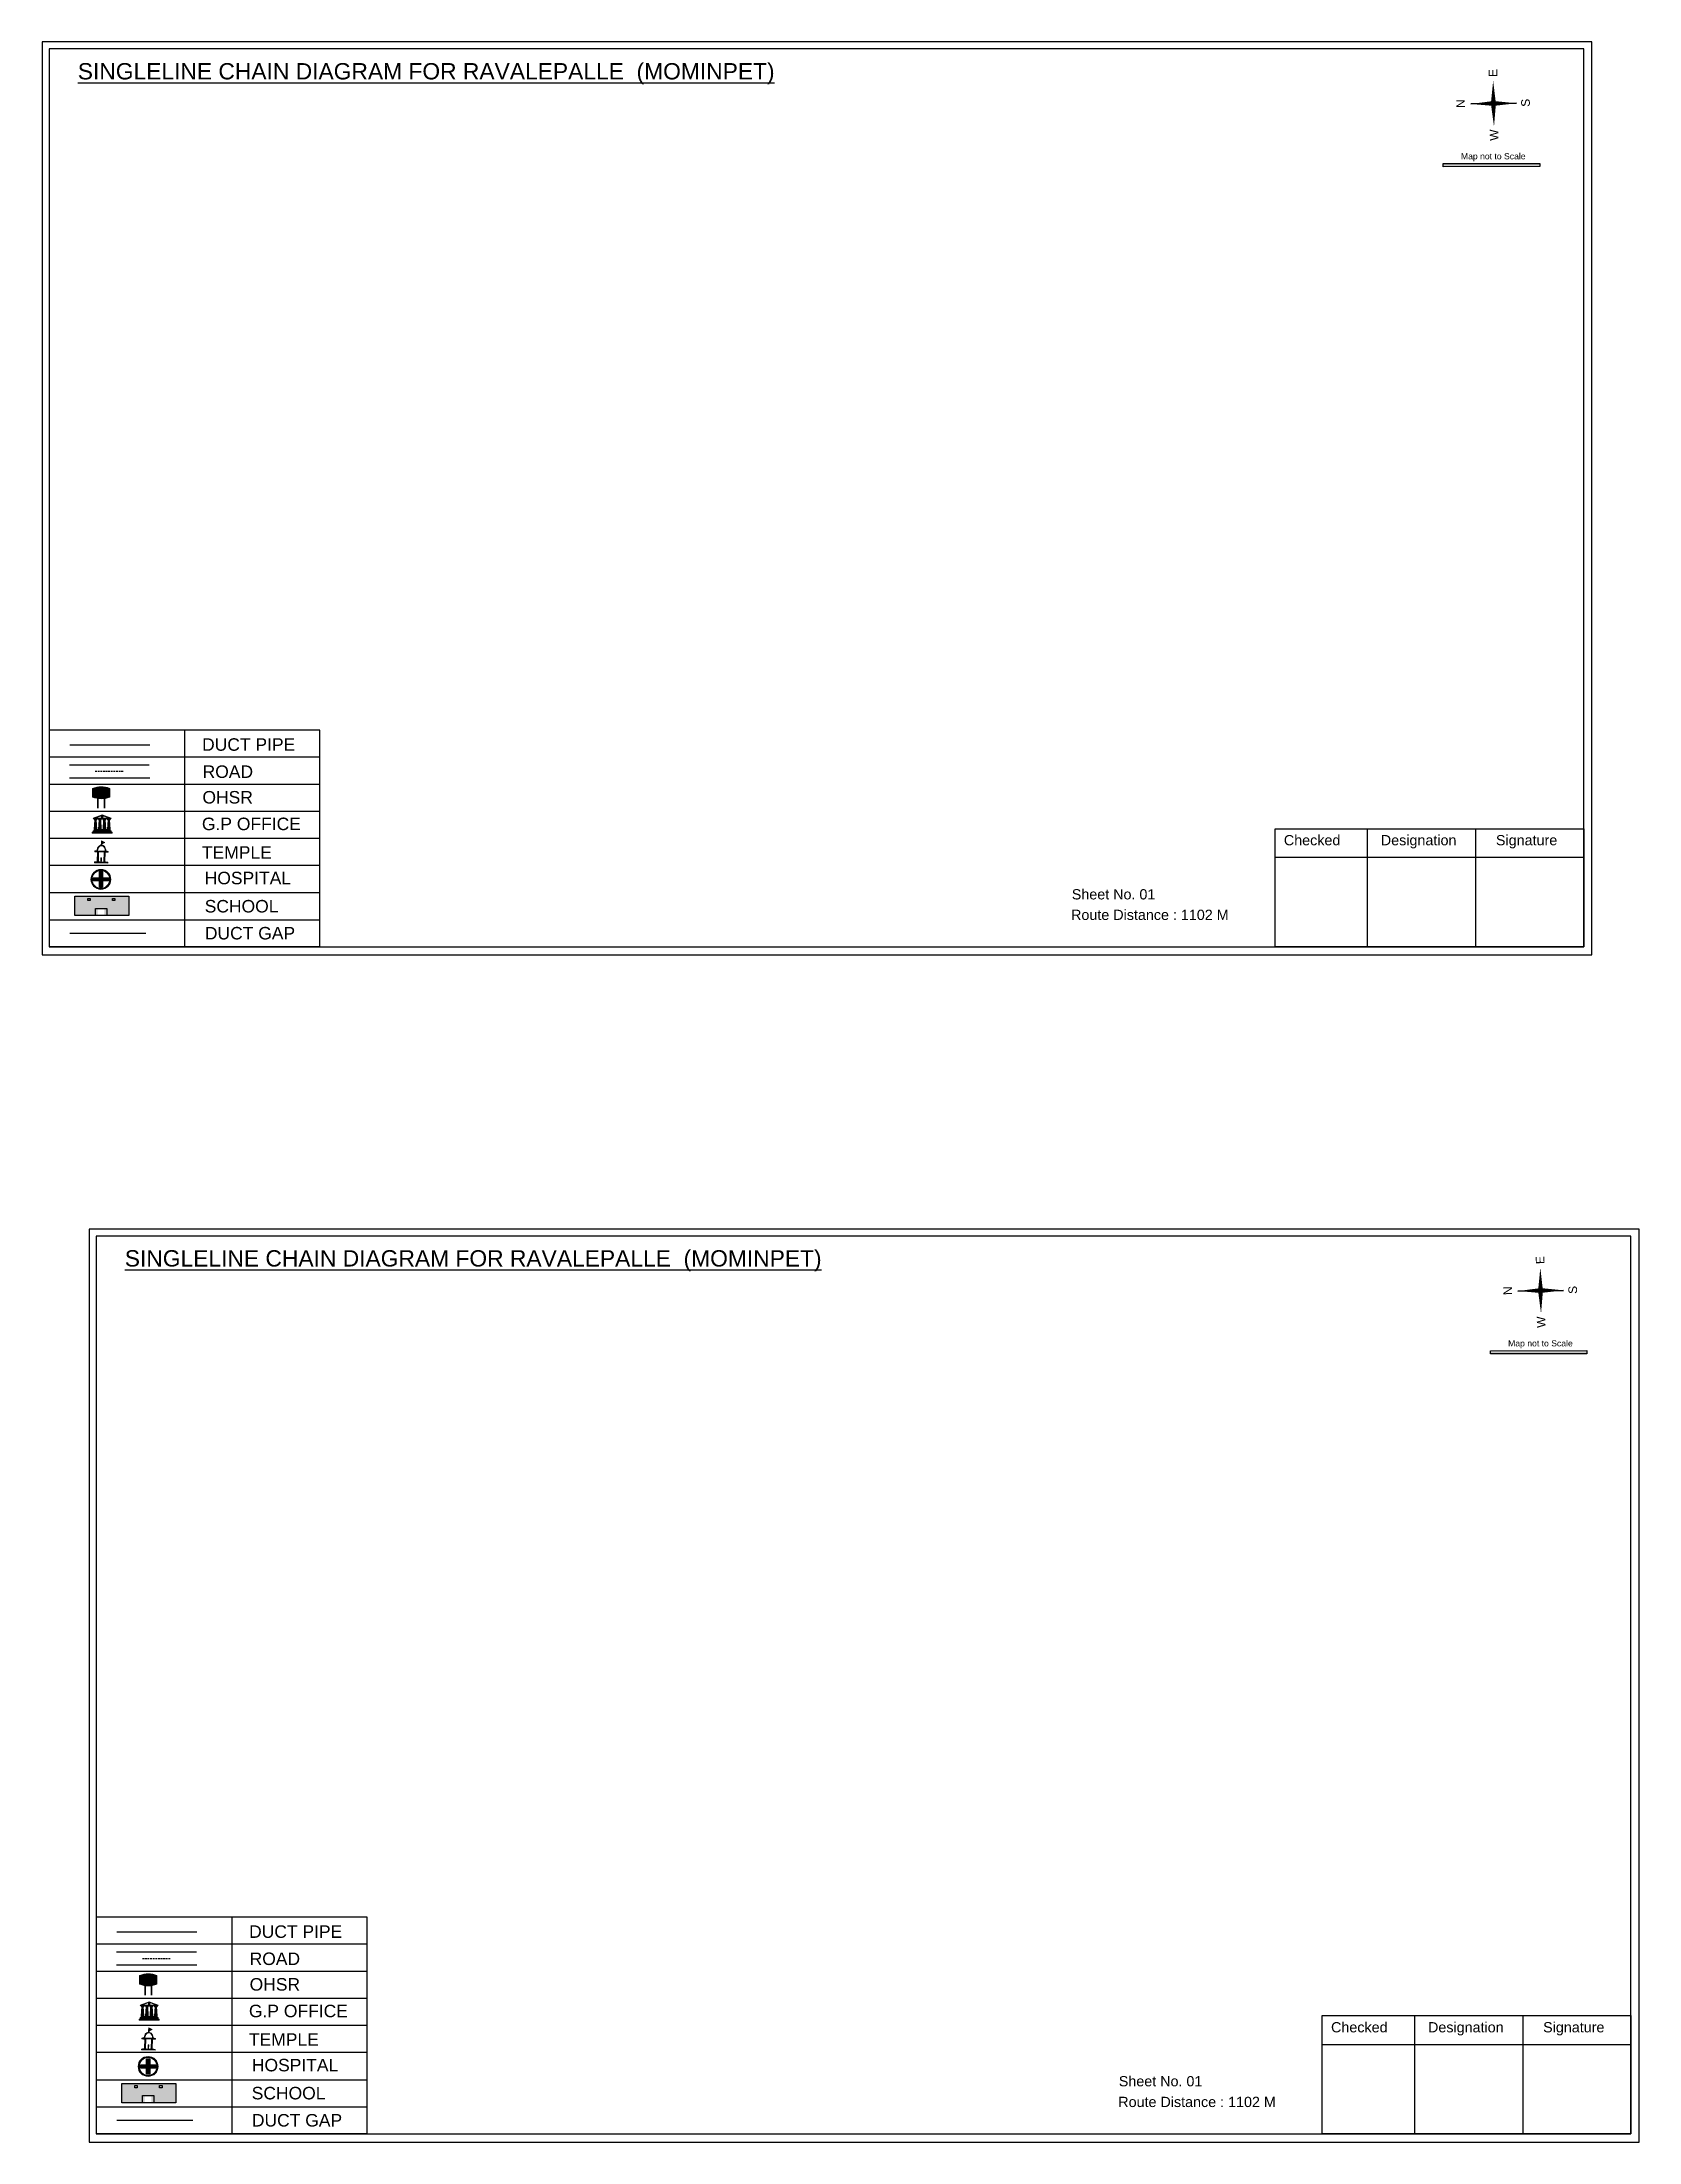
# Model space of a CAD drawing. Header units: inches. Extents: x -117 to 51867, y -12715 to 3423.
# Drawn here: x 18993 to 19910, y -9213 to -8007 of the extents above; entities that cross this region are included whole.
import ezdxf

# ---------------------------------------------------------------- set-up
doc = ezdxf.new("R2010")
doc.units = ezdxf.units.IN
doc.header["$MEASUREMENT"] = 0
doc.linetypes.add('DASHEDX2', pattern=[1.5, 1, -0.5])
doc.layers.add('LANDMARK', color=7, linetype='Continuous')
doc.layers.add('OHT', color=7, linetype='Continuous')
doc.styles.get("Standard").update_dxf_attribs({"font": 'arial.ttf'})

msp = doc.modelspace()

# ---------------------------------------------------------------- texts
at = {"color": 242, "true_color": 0xcd2027}
for p in [(19013.4, -8028.4), (19040.4, -8710.4)]:
    msp.add_text('%%USINGLELINE CHAIN DIAGRAM FOR RAVALEPALLE  (MOMINPET)', height=9.375, dxfattribs=at).set_placement(p)
for s, p in [('E', (19828.7, -8027)), ('N', (19810.1, -8044.8)), ('S', (19847.4, -8044.1)), ('W', (19829.4, -8063.6)), ('E', (19855.8, -8709)), ('N', (19837.2, -8726.8)), ('S', (19874.5, -8726.1)), ('W', (19856.4, -8745.6))]:
    msp.add_text(s, height=4.95, rotation=91.0063).set_placement(p)
for s, height, p in [('Map not to Scale', 3.542, (19807.8, -8074.3)), ('DUCT PIPE', 7.18, (19084.8, -8414.1)), ('ROAD ', 7.18, (19085.1, -8429.7)), ('OHSR', 7.18, (19085, -8444.4)), ('G.P OFFICE', 7.18, (19084.7, -8459.7)), ('TEMPLE', 7.18, (19084.7, -8476.1)), ('Checked', 5.89, (19706.1, -8468.4)), ('Designation', 5.886, (19761.8, -8468.4)), ('Signature', 5.89, (19827.9, -8468.4)), ('HOSPITAL', 7.18, (19086.3, -8490.8)), ('Sheet No. 01', 5.886, (19584.3, -8499.5)), ('SCHOOL', 7.18, (19086.3, -8507)), ('Route Distance : 1102 M', 5.886, (19583.9, -8511.3)), ('DUCT GAP', 7.18, (19086.4, -8522.5)), ('Map not to Scale', 3.542, (19834.9, -8756.3)), ('DUCT PIPE', 7.18, (19111.8, -9096.1)), ('ROAD ', 7.18, (19112.1, -9111.7)), ('OHSR', 7.18, (19112.1, -9126.4)), ('G.P OFFICE', 7.18, (19111.7, -9141.7)), ('Checked', 5.89, (19733.2, -9150.4)), ('Designation', 5.886, (19788.9, -9150.4)), ('Signature', 5.89, (19855, -9150.4)), ('TEMPLE', 7.18, (19111.7, -9158.1)), ('HOSPITAL', 7.18, (19113.4, -9172.8)), ('Sheet No. 01', 5.886, (19611.3, -9181.4)), ('SCHOOL', 7.18, (19113.3, -9188.9)), ('Route Distance : 1102 M', 5.886, (19611, -9193.3)), ('DUCT GAP', 7.18, (19113.4, -9204.5))]:
    msp.add_text(s, height=height).set_placement(p)

# ---------------------------------------------------------------- blocks, each defined once
blk = doc.blocks.new('OHT')
at = {"linetype": 'Continuous', "lineweight": 0, "true_color": 0x0ffffc}
blk.add_hatch(color=4, dxfattribs=at).paths.add_polyline_path([(0.012, 1), (0, 1, 0.101323), (-0.4, 0.916), (-0.4, 0.525, 0.194075), (0.399, 0.521), (0.399, 0.921, 0.097877)])
at = {"color": 4, "linetype": 'Continuous', "lineweight": 0, "true_color": 0x0ffffc, "flags": 128}
for points in [[(-0.4, 0.525), (-0.4, 0.916)], [(0.399, 0.521), (0.399, 0.921)]]:
    blk.add_lwpolyline(points, dxfattribs=at)
at = {"color": 4, "linetype": 'Continuous', "lineweight": 0, "true_color": 0x0ffffc, "const_width": 0.075, "flags": 128}
for points in [[(-0.15, 0), (-0.15, 0.475)], [(0.15, 0), (0.15, 0.473)]]:
    blk.add_lwpolyline(points, dxfattribs=at)
at = {"color": 4, "linetype": 'Continuous', "lineweight": 0, "true_color": 0x0ffffc}
for centre, radius, start, end in [((0.006, -0.019), 1.019, 67.31091, 113.47108), ((0.004, 1.513), 1.068, 247.76824, 291.70073)]:
    blk.add_arc(centre, radius, start, end, dxfattribs=at)
blk = doc.blocks.new('Government_Office')
at = {"linetype": 'Continuous', "lineweight": 0, "true_color": 0xff0000}
for points in [[(-0.5, 0.05), (0.5, 0.05), (0.5, 0), (-0.5, 0)], [(-0.45, 0.08), (-0.45, 0.12), (0.45, 0.12), (0.45, 0.08)], [(-0.4, 0.14), (-0.4, 0.18), (0.4, 0.18), (0.4, 0.14)]]:
    blk.add_hatch(color=1, dxfattribs=at).paths.add_polyline_path(points)
h = blk.add_hatch(color=1, dxfattribs=at)
h.paths.add_polyline_path([(0.44, 0.72), (0.45, 0.75), (0, 0.93), (-0.45, 0.75), (-0.44, 0.72)])
h.paths.add_polyline_path([(0.36, 0.75), (-0.36, 0.75), (0, 0.9)], flags=16)
h.paths.add_polyline_path([(0, 0.78, -1), (0, 0.87, -1)], flags=0)
h = blk.add_hatch(color=1, dxfattribs=at)
edge = h.paths.add_edge_path()
edge.add_line((-0.27, 0.2), (-0.3, 0.68))
edge.add_line((-0.3, 0.68), (-0.29, 0.68))
edge.add_arc((-0.28, 0.69), 0.0176, 225.304, 441.5659)
edge.add_line((-0.28, 0.7), (-0.39, 0.7))
edge.add_arc((-0.39, 0.69), 0.0176, 98.4341, 314.696)
edge.add_line((-0.38, 0.68), (-0.37, 0.68))
edge.add_line((-0.37, 0.68), (-0.4, 0.2))
edge.add_line((-0.4, 0.2), (-0.27, 0.2))
h = blk.add_hatch(color=1, dxfattribs=at)
edge = h.paths.add_edge_path()
edge.add_line((-0.05, 0.2), (-0.07, 0.68))
edge.add_line((-0.07, 0.68), (-0.07, 0.68))
edge.add_arc((-0.05, 0.69), 0.0176, 225.304, 441.5659)
edge.add_line((-0.05, 0.7), (-0.17, 0.7))
edge.add_arc((-0.17, 0.69), 0.0176, 98.4341, 314.696)
edge.add_line((-0.16, 0.68), (-0.15, 0.68))
edge.add_line((-0.15, 0.68), (-0.18, 0.2))
edge.add_line((-0.18, 0.2), (-0.05, 0.2))
h = blk.add_hatch(color=1, dxfattribs=at)
edge = h.paths.add_edge_path()
edge.add_arc((0, 0.83), 0.0467, 90, 270)
edge.add_arc((0, 0.83), 0.0467, 270, 450)
h = blk.add_hatch(color=1, dxfattribs=at)
edge = h.paths.add_edge_path()
edge.add_line((0.18, 0.2), (0.15, 0.68))
edge.add_line((0.15, 0.68), (0.16, 0.68))
edge.add_arc((0.17, 0.69), 0.0176, 225.304, 441.5659)
edge.add_line((0.17, 0.7), (0.05, 0.7))
edge.add_arc((0.05, 0.69), 0.0176, 98.4341, 314.696)
edge.add_line((0.07, 0.68), (0.07, 0.68))
edge.add_line((0.07, 0.68), (0.05, 0.2))
edge.add_line((0.05, 0.2), (0.18, 0.2))
h = blk.add_hatch(color=1, dxfattribs=at)
edge = h.paths.add_edge_path()
edge.add_line((0.4, 0.2), (0.37, 0.68))
edge.add_line((0.37, 0.68), (0.38, 0.68))
edge.add_arc((0.39, 0.69), 0.0176, 225.304, 441.5659)
edge.add_line((0.4, 0.7), (0.28, 0.7))
edge.add_arc((0.28, 0.69), 0.0176, 98.4341, 314.696)
edge.add_line((0.29, 0.68), (0.3, 0.68))
edge.add_line((0.3, 0.68), (0.27, 0.2))
edge.add_line((0.27, 0.2), (0.4, 0.2))
at = {"color": 1, "linetype": 'Continuous', "lineweight": 0, "true_color": 0xff0000, "flags": 128}
for points in [[(-0.5, 0.05), (0.5, 0.05), (0.5, 0), (-0.5, 0)], [(-0.45, 0.75), (-0.44, 0.72), (0.44, 0.72), (0.45, 0.75), (0, 0.93)], [(-0.45, 0.08), (-0.45, 0.12), (0.45, 0.12), (0.45, 0.08)], [(-0.4, 0.14), (-0.4, 0.18), (0.4, 0.18), (0.4, 0.14)], [(-0.36, 0.75), (0.36, 0.75), (0, 0.9)]]:
    blk.add_lwpolyline(points, close=True, dxfattribs=at)
for points in [[(-0.27, 0.2), (-0.3, 0.68), (-0.29, 0.68, 1.379694), (-0.28, 0.7), (-0.39, 0.7, 1.379694), (-0.38, 0.68), (-0.37, 0.68), (-0.4, 0.2)], [(-0.05, 0.2), (-0.07, 0.68), (-0.07, 0.68, 1.379694), (-0.05, 0.7), (-0.17, 0.7, 1.379694), (-0.16, 0.68), (-0.15, 0.68), (-0.18, 0.2)], [(0, 0.87, 1), (0, 0.78, 1)], [(0.18, 0.2), (0.15, 0.68), (0.16, 0.68, 1.379694), (0.17, 0.7), (0.05, 0.7, 1.379694), (0.07, 0.68), (0.07, 0.68), (0.05, 0.2)], [(0.4, 0.2), (0.37, 0.68), (0.38, 0.68, 1.379694), (0.4, 0.7), (0.28, 0.7, 1.379694), (0.29, 0.68), (0.3, 0.68), (0.27, 0.2)]]:
    blk.add_lwpolyline(points, format="xyb", close=True, dxfattribs=at)
blk = doc.blocks.new('Temple')
at = {"linetype": 'Continuous', "lineweight": 0, "true_color": 0xe66000}
blk.add_hatch(color=32, dxfattribs=at).paths.add_polyline_path([(-0.006, 1), (0.147, 0.931), (0, 0.85)])
at = {"linetype": 'Continuous', "lineweight": 0, "true_color": 0xff0000}
h = blk.add_hatch(color=1, dxfattribs=at)
edge = h.paths.add_edge_path()
edge.add_line((0.175, 0.49), (0.225, 0.49))
edge.add_line((0.225, 0.49), (0.225, 0.497))
edge.add_line((0.225, 0.497), (0.307, 0.497))
edge.add_line((0.307, 0.497), (0.307, 0.533))
edge.add_line((0.307, 0.533), (0.257, 0.533))
edge.add_line((0.257, 0.533), (0.257, 0.54))
edge.add_line((0.257, 0.54), (0.2, 0.54))
edge.add_spline(control_points=[(0.2, 0.54), (0.2, 0.589), (0.19, 0.638), (0.142, 0.743), (0.092, 0.79), (0.027, 0.805), (0.02, 0.806), (0.012, 0.806)], knot_values=[4.712389, 4.712389, 4.712389, 4.712389, 5.278166, 5.278166, 6.117402, 6.117402, 6.223801, 6.223801, 6.223801, 6.223801], degree=3, periodic=0)
edge.add_line((0.012, 0.806), (0.012, 0.79))
edge.add_line((0.012, 0.79), (-0.012, 0.79))
edge.add_line((-0.012, 0.79), (-0.012, 0.806))
edge.add_spline(control_points=[(-0.012, 0.806), (-0.055, 0.802), (-0.096, 0.781), (-0.171, 0.699), (-0.197, 0.628), (-0.2, 0.55), (-0.2, 0.545), (-0.2, 0.54)], knot_values=[6.343965, 6.343965, 6.343965, 6.343965, 6.956638, 6.956638, 7.795874, 7.795874, 7.853982, 7.853982, 7.853982, 7.853982], degree=3, periodic=0)
edge.add_line((-0.2, 0.54), (-0.257, 0.54))
edge.add_line((-0.257, 0.54), (-0.257, 0.533))
edge.add_line((-0.257, 0.533), (-0.307, 0.533))
edge.add_line((-0.307, 0.533), (-0.307, 0.497))
edge.add_line((-0.307, 0.497), (-0.225, 0.497))
edge.add_line((-0.225, 0.497), (-0.225, 0.49))
edge.add_line((-0.225, 0.49), (-0.175, 0.49))
edge.add_line((-0.175, 0.49), (-0.175, 0.07))
edge.add_arc((-0.205, 0.07), 0.03, -90, 0, ccw=False)
edge.add_line((-0.205, 0.04), (-0.257, 0.04))
edge.add_line((-0.257, 0.04), (-0.257, 0.033))
edge.add_line((-0.257, 0.033), (-0.307, 0.033))
edge.add_line((-0.307, 0.033), (-0.307, 0))
edge.add_line((-0.307, 0), (0.307, 0))
edge.add_line((0.307, 0), (0.307, 0.033))
edge.add_line((0.307, 0.033), (0.257, 0.033))
edge.add_line((0.257, 0.033), (0.257, 0.04))
edge.add_line((0.257, 0.04), (0.205, 0.04))
edge.add_arc((0.205, 0.07), 0.03, 180, 270, ccw=False)
edge.add_line((0.175, 0.07), (0.175, 0.49))
h.paths.add_polyline_path([(0.125, 0.07, -0.414214), (0.095, 0.04), (0.05, 0.04), (0.05, 0.033), (-0.05, 0.033), (-0.05, 0.04), (-0.095, 0.04, -0.414214), (-0.125, 0.07), (-0.125, 0.497), (0.125, 0.497)], flags=16)
edge = h.paths.add_edge_path(flags=16)
edge.add_ellipse((0, 0.54), major_axis=(0, 0.242), ratio=0.722808, start_angle=270, end_angle=450, ccw=False)
edge.add_line((0.175, 0.54), (-0.175, 0.54))
h.paths.add_polyline_path([(0.012, 0.23), (0.012, 0.07), (-0.012, 0.07), (-0.012, 0.23)], flags=0)
h = blk.add_hatch(color=1, dxfattribs=at)
edge = h.paths.add_edge_path()
edge.add_line((0.012, 0.857), (0, 0.85))
edge.add_line((0, 0.85), (-0.003, 0.925))
edge.add_line((-0.003, 0.925), (-0.012, 0.925))
edge.add_line((-0.012, 0.925), (-0.012, 0.806))
edge.add_spline(control_points=[(-0.012, 0.806), (-0.004, 0.807), (0.004, 0.807), (0.012, 0.806)], knot_values=[6.223801, 6.223801, 6.223801, 6.223801, 6.343965, 6.343965, 6.343965, 6.343965], degree=3, periodic=0)
edge.add_line((0.012, 0.806), (0.012, 0.857))
h = blk.add_hatch(color=1, dxfattribs=at)
edge = h.paths.add_edge_path()
edge.add_line((0.012, 0.79), (0.012, 0.806))
edge.add_spline(control_points=[(0.012, 0.806), (0.004, 0.807), (-0.004, 0.807), (-0.012, 0.806)], knot_values=[6.223801, 6.223801, 6.223801, 6.223801, 6.343965, 6.343965, 6.343965, 6.343965], degree=3, periodic=0)
edge.add_line((-0.012, 0.806), (-0.012, 0.79))
edge.add_line((-0.012, 0.79), (0.012, 0.79))
at = {"color": 32, "linetype": 'Continuous', "lineweight": 0, "true_color": 0xe66000, "flags": 128}
blk.add_lwpolyline([(-0.006, 1), (0.147, 0.931), (0, 0.85), (-0.006, 1)], dxfattribs=at)
at = {"color": 1, "linetype": 'Continuous', "lineweight": 0, "true_color": 0xff0000, "flags": 128}
blk.add_lwpolyline([(0.2, 0.54), (0.257, 0.54), (0.257, 0.533), (0.307, 0.533), (0.307, 0.497), (0.225, 0.497), (0.225, 0.49), (0.175, 0.49), (0.175, 0.07, 0.414214), (0.205, 0.04), (0.257, 0.04), (0.257, 0.033), (0.307, 0.033), (0.307, 0), (-0.307, 0), (-0.307, 0.033), (-0.257, 0.033), (-0.257, 0.04), (-0.205, 0.04, 0.414214), (-0.175, 0.07), (-0.175, 0.49), (-0.225, 0.49), (-0.225, 0.497), (-0.307, 0.497), (-0.307, 0.533), (-0.257, 0.533), (-0.257, 0.54), (-0.2, 0.54)], format="xyb", dxfattribs=at)
blk.add_lwpolyline([(-0.175, 0.54), (0.175, 0.54)], dxfattribs=at)
blk.add_lwpolyline([(0.125, 0.497), (0.125, 0.07, -0.414214), (0.095, 0.04), (0.05, 0.04), (0.05, 0.033), (-0.05, 0.033), (-0.05, 0.04), (-0.095, 0.04, -0.414214), (-0.125, 0.07), (-0.125, 0.497)], format="xyb", close=True, dxfattribs=at)
for points in [[(0.012, 0.925), (-0.012, 0.925), (-0.012, 0.79), (0.012, 0.79)], [(0.012, 0.23), (-0.012, 0.23), (-0.012, 0.07), (0.012, 0.07)]]:
    blk.add_lwpolyline(points, close=True, dxfattribs=at)
at = {"color": 1, "linetype": 'Continuous', "lineweight": 0, "true_color": 0xff0000}
blk.add_ellipse((0, 0.54), major_axis=(0, 0.242), ratio=0.722808, start_param=4.712389, end_param=7.853982, dxfattribs=at)
blk.add_open_spline([(0.2, 0.54), (0.2, 0.589), (0.19, 0.638), (0.142, 0.743), (0.092, 0.79), (-0.023, 0.816), (-0.085, 0.794), (-0.171, 0.699), (-0.197, 0.628), (-0.2, 0.55), (-0.2, 0.545), (-0.2, 0.54)], degree=3, knots=[4.712389, 4.712389, 4.712389, 4.712389, 5.278166, 5.278166, 6.117402, 6.117402, 6.956638, 6.956638, 7.795874, 7.795874, 7.853982, 7.853982, 7.853982, 7.853982], dxfattribs=at)
blk = doc.blocks.new('*U70')
at = {"color": 0, "linetype": 'DASHEDX2', "transparency": 16777216}
blk.add_line((-8.2, 0), (8, 0), dxfattribs=at)
blk = doc.blocks.new('Hospital')
at = {"linetype": 'Continuous', "lineweight": 0, "true_color": 0x000000}
h = blk.add_hatch(color=18, dxfattribs=at)
h.paths.add_polyline_path([(-0.5, 0, 1), (0.5, 0, 1)])
h.paths.add_polyline_path([(0.45, 0, -1), (-0.45, 0, -1)], flags=16)
at = {"linetype": 'Continuous', "true_color": 0xff0000}
blk.add_hatch(color=1, dxfattribs=at).paths.add_polyline_path([(-0.39, 0.08), (-0.08, 0.08), (-0.08, 0.39), (0.08, 0.39), (0.08, 0.08), (0.39, 0.08), (0.39, -0.08), (0.08, -0.08), (0.08, -0.39), (-0.08, -0.39), (-0.08, -0.08), (-0.39, -0.08)])
at = {"color": 1, "linetype": 'Continuous', "true_color": 0xff0000, "flags": 128}
blk.add_lwpolyline([(-0.39, 0.08), (-0.08, 0.08), (-0.08, 0.39), (0.08, 0.39), (0.08, 0.08), (0.39, 0.08), (0.39, -0.08), (0.08, -0.08), (0.08, -0.39), (-0.08, -0.39), (-0.08, -0.08), (-0.39, -0.08)], close=True, dxfattribs=at)
at = {"color": 18, "linetype": 'Continuous', "lineweight": 0, "true_color": 0x000000}
for radius in [0.5, 0.446]:
    blk.add_circle((0, 0), radius, dxfattribs=at)
blk = doc.blocks.new('*U72')
at = {"color": 0, "linetype": 'DASHEDX2', "transparency": 16777216}
blk.add_line((-8.2, 0), (8, 0), dxfattribs=at)

# ---------------------------------------------------------------- hatches: boundary and pattern name
at = {"true_color": 0x0093dd}
h = msp.add_hatch(color=142, dxfattribs=at)
h.dxf.hatch_style = 1
h.paths.add_polyline_path([(19797.6, -8076.8), (19797.6, -8078.6), (19853.1, -8078.5), (19853.1, -8076.7)])
at = {"true_color": 0xc8c92d}
h = msp.add_hatch(color=52, dxfattribs=at)
h.dxf.hatch_style = 1
h.paths.add_polyline_path([(19017.8, -8497.7), (19011.7, -8497.7), (19011.7, -8508.8), (19017.8, -8508.8)])
h.paths.add_polyline_path([(19042.7, -8497.7), (19036.5, -8497.7), (19036.5, -8508.8), (19042.7, -8508.8)])
at = {"true_color": 0x293189}
h = msp.add_hatch(color=177, dxfattribs=at)
h.dxf.hatch_style = 1
h.paths.add_polyline_path([(19036.5, -8497.7), (19017.8, -8497.7), (19017.8, -8508.8), (19024.8, -8508.8), (19024.8, -8505.2), (19028.7, -8505.2), (19028.7, -8508.8), (19036.5, -8508.8)])
h.paths.add_polyline_path([(19020.5, -8500.2), (19019.1, -8500.2), (19019.1, -8498.9), (19020.5, -8498.9)], flags=16)
h.paths.add_polyline_path([(19033.4, -8500.2), (19033.4, -8498.9), (19034.7, -8498.9), (19034.7, -8500.2)], flags=16)
at = {"true_color": 0x0093dd}
h = msp.add_hatch(color=142, dxfattribs=at)
h.dxf.hatch_style = 1
h.paths.add_polyline_path([(19824.7, -8758.8), (19824.7, -8760.6), (19880.2, -8760.5), (19880.2, -8758.6)])
at = {"true_color": 0xc8c92d}
h = msp.add_hatch(color=52, dxfattribs=at)
h.dxf.hatch_style = 1
h.paths.add_polyline_path([(19044.9, -9179.7), (19038.7, -9179.7), (19038.7, -9190.8), (19044.9, -9190.8)])
h.paths.add_polyline_path([(19069.7, -9179.7), (19063.6, -9179.7), (19063.6, -9190.8), (19069.7, -9190.8)])
at = {"true_color": 0x293189}
h = msp.add_hatch(color=177, dxfattribs=at)
h.dxf.hatch_style = 1
h.paths.add_polyline_path([(19063.6, -9179.7), (19044.9, -9179.7), (19044.9, -9190.8), (19051.9, -9190.8), (19051.9, -9187.2), (19055.7, -9187.2), (19055.7, -9190.8), (19063.6, -9190.8)])
h.paths.add_polyline_path([(19047.5, -9182.2), (19046.2, -9182.2), (19046.2, -9180.9), (19047.5, -9180.9)], flags=16)
h.paths.add_polyline_path([(19060.4, -9182.2), (19060.4, -9180.9), (19061.8, -9180.9), (19061.8, -9182.2)], flags=16)

# ---------------------------------------------------------------- linework, layer by layer
for p, q in [((19839.7, -8042.1), (19813.4, -8042.5)), ((19813.4, -8042.5), (19839.7, -8042.1)), ((19839.7, -8042.1), (19813.4, -8042.5)), ((19826.6, -8042.3), (19839.7, -8042.1)), ((18997, -8402.3), (18997, -8525.5)), ((19074.7, -8402.3), (19074.7, -8526.7)), ((19152.5, -8417.8), (18997, -8417.8)), ((19008.6, -8422.1), (19054.5, -8422.1)), ((19008.6, -8429.6), (19054.8, -8429.6)), ((19152.5, -8433.4), (18997, -8433.4)), ((19152.5, -8448.9), (18997, -8448.9)), ((19152.5, -8464.5), (18997, -8464.5)), ((19152.5, -8480), (18997, -8480)), ((18997, -8495.6), (19152.5, -8495.6)), ((18997, -8511.2), (19152.5, -8511.2)), ((18997, -8525.5), (18997, -8526.7)), ((18997, -8525.7), (18997, -8526.7)), ((19152.5, -8526.7), (18997, -8526.7)), ((19866.8, -8724.1), (19840.5, -8724.5)), ((19840.5, -8724.5), (19866.8, -8724.1)), ((19866.8, -8724.1), (19840.5, -8724.5)), ((19853.6, -8724.3), (19866.8, -8724.1)), ((19024, -9084.3), (19024, -9207.5)), ((19101.8, -9084.3), (19101.8, -9208.7)), ((19179.6, -9099.8), (19024, -9099.8)), ((19035.7, -9104.1), (19081.6, -9104.1)), ((19179.6, -9115.4), (19024, -9115.4)), ((19035.7, -9111.6), (19081.8, -9111.6)), ((19179.6, -9130.9), (19024, -9130.9)), ((19179.6, -9146.5), (19024, -9146.5)), ((19179.6, -9162), (19024, -9162)), ((19024, -9177.6), (19179.6, -9177.6)), ((19024, -9193.1), (19179.6, -9193.1)), ((19024, -9207.5), (19024, -9208.7)), ((19024, -9207.7), (19024, -9208.7)), ((19179.6, -9208.7), (19024, -9208.7))]:
    msp.add_line(p, q)
at = {"color": 1}
for p, q in [((19813.4, -8042.5), (19826.6, -8042.3)), ((19840.5, -8724.5), (19853.6, -8724.3))]:
    msp.add_line(p, q, dxfattribs=at)
at = {"color": 242, "true_color": 0xcd2027}
for p, q in [((19754, -8458.9), (19754, -8526.7)), ((19816.2, -8458.9), (19816.2, -8526.7)), ((19701.1, -8475.3), (19878.3, -8475.3)), ((19781.1, -9140.8), (19781.1, -9208.7)), ((19843.3, -9140.8), (19843.3, -9208.7)), ((19728.1, -9157.3), (19905.4, -9157.3))]:
    msp.add_line(p, q, dxfattribs=at)
for points in [[(18992.9, -8006.9), (18992.9, -8531.4), (19883, -8531.4), (19883, -8006.9)], [(18997, -8010.9), (18997, -8526.7), (19878.3, -8526.7), (19878.3, -8010.9)], [(19042.7, -8497.7), (19042.7, -8508.8), (19011.7, -8508.8), (19011.7, -8497.7)], [(19020.5, -8498.9), (19020.5, -8500.2), (19019.1, -8500.2), (19019.1, -8498.9)], [(19033.4, -8500.2), (19033.4, -8498.9), (19034.7, -8498.9), (19034.7, -8500.2)], [(19019.9, -8688.9), (19019.9, -9213.4), (19910.1, -9213.4), (19910.1, -8688.9)], [(19024, -8692.9), (19024, -9208.7), (19905.4, -9208.7), (19905.4, -8692.9)], [(19069.8, -9179.7), (19069.8, -9190.8), (19038.7, -9190.8), (19038.7, -9179.7)], [(19047.5, -9180.9), (19047.5, -9182.2), (19046.2, -9182.2), (19046.2, -9180.9)], [(19060.4, -9182.2), (19060.4, -9180.9), (19061.8, -9180.9), (19061.8, -9182.2)]]:
    msp.add_lwpolyline(points, close=True)
at = {"color": 142, "true_color": 0x0093dd}
for points in [[(19853.1, -8078.5), (19797.6, -8078.6), (19797.6, -8076.8), (19853.1, -8076.7), (19853.1, -8078.5)], [(19880.2, -8760.5), (19824.7, -8760.6), (19824.7, -8758.8), (19880.2, -8758.6), (19880.2, -8760.5)]]:
    msp.add_lwpolyline(points, dxfattribs=at)
for points in [[(19152.5, -8526.7), (19152.5, -8402.3), (18997, -8402.3)], [(19023.5, -8508.8), (19023.5, -8504.7), (19030, -8504.7), (19030, -8508.8)], [(19179.6, -9208.7), (19179.6, -9084.3), (19024, -9084.3)], [(19050.6, -9190.8), (19050.6, -9186.7), (19057.1, -9186.7), (19057.1, -9190.8)]]:
    msp.add_lwpolyline(points)
at = {"color": 242, "true_color": 0xcd2027}
for points in [[(19878.3, -8526.7), (19701.1, -8526.7), (19701.1, -8458.9), (19878.3, -8458.9)], [(19905.4, -9208.7), (19728.1, -9208.7), (19728.1, -9140.8), (19905.4, -9140.8)]]:
    msp.add_lwpolyline(points, close=True, dxfattribs=at)
for points in [[(19827.9, -8042.3), (19825, -8042.3), (19826.3, -8029.2)], [(19827.9, -8042.3), (19825, -8042.3), (19826.3, -8029.2)], [(19827.9, -8042.3), (19825, -8042.3), (19826.8, -8055.5)], [(19827.9, -8042.3), (19825, -8042.3), (19826.8, -8055.5)], [(19826.6, -8043.6), (19826.5, -8040.8), (19839.7, -8042.1)], [(19826.6, -8043.6), (19826.5, -8040.8), (19839.7, -8042.1)], [(19854.9, -8724.3), (19852.1, -8724.3), (19853.4, -8711.1)], [(19854.9, -8724.3), (19852.1, -8724.3), (19853.4, -8711.1)], [(19853.6, -8725.6), (19853.6, -8722.8), (19866.8, -8724.1)], [(19853.6, -8725.6), (19853.6, -8722.8), (19866.8, -8724.1)], [(19854.9, -8724.3), (19852.1, -8724.3), (19853.8, -8737.4)], [(19854.9, -8724.3), (19852.1, -8724.3), (19853.8, -8737.4)]]:
    msp.add_solid(points)
at = {"color": 1}
for points in [[(19826.6, -8043.6), (19826.5, -8040.8), (19813.4, -8042.5)], [(19826.6, -8043.6), (19826.5, -8040.8), (19813.4, -8042.5)], [(19853.6, -8725.6), (19853.6, -8722.8), (19840.5, -8724.5)], [(19853.6, -8725.6), (19853.6, -8722.8), (19840.5, -8724.5)]]:
    msp.add_solid(points, dxfattribs=at)
at = {"layer": 'OHT', "color": 5}
for p, q in [((19008.8, -8410.7), (19054.7, -8410.7)), ((19035.9, -9092.7), (19081.7, -9092.7))]:
    msp.add_line(p, q, dxfattribs=at)
at = {"layer": 'OHT', "color": 1}
for p, q in [((19008.8, -8518.9), (19052.4, -8518.9)), ((19035.9, -9200.9), (19079.5, -9200.9))]:
    msp.add_line(p, q, dxfattribs=at)

# ---------------------------------------------------------------- block references
at = {"linetype": 'DASHEDX2'}
for name, p in [('*U70', (19031.6, -8425.9)), ('*U72', (19058.7, -9107.9))]:
    msp.add_blockref(name, p, dxfattribs=at)
at = {"layer": 'LANDMARK'}
for name, p, xscale, yscale, zscale in [('Government_Office', (19027.4, -8461.4), 11.32114773247135, 11.32114773247135, 11.32114773247135), ('Hospital', (19026.7, -8488), 11.41772014427468, 11.41772014427468, 11.41772014427468), ('Government_Office', (19054.4, -9143.3), 11.32114773247135, 11.32114773247135, 11.32114773247135), ('Hospital', (19053.8, -9170), 11.41772014427468, 11.41772014427468, 11.41772014427468)]:
    msp.add_blockref(name, p, dxfattribs=dict(at, xscale=xscale, yscale=yscale, zscale=zscale))
at = {"layer": 'LANDMARK', "xscale": 12.62452535729322, "yscale": 12.62452535729322, "zscale": 12.62452535729322, "rotation": 358.3713438591284}
for p in [(19026.8, -8478.5), (19053.9, -9160.5)]:
    msp.add_blockref('Temple', p, dxfattribs=at)
at = {"layer": 'OHT', "xscale": 12.45189723782068, "yscale": 12.45189723782068, "zscale": 12.45189723782068}
for p in [(19026.8, -8447.2), (19053.9, -9129.2)]:
    msp.add_blockref('OHT', p, dxfattribs=at)

msp.set_redraw_order([(e.dxf.handle, doc.entitydb.next_handle()) for e in msp.query("TEXT MTEXT ATTDEF DIMENSION ARC_DIMENSION")])  # texts and dimensions are drawn at this point

doc.saveas('drawing.dxf')
